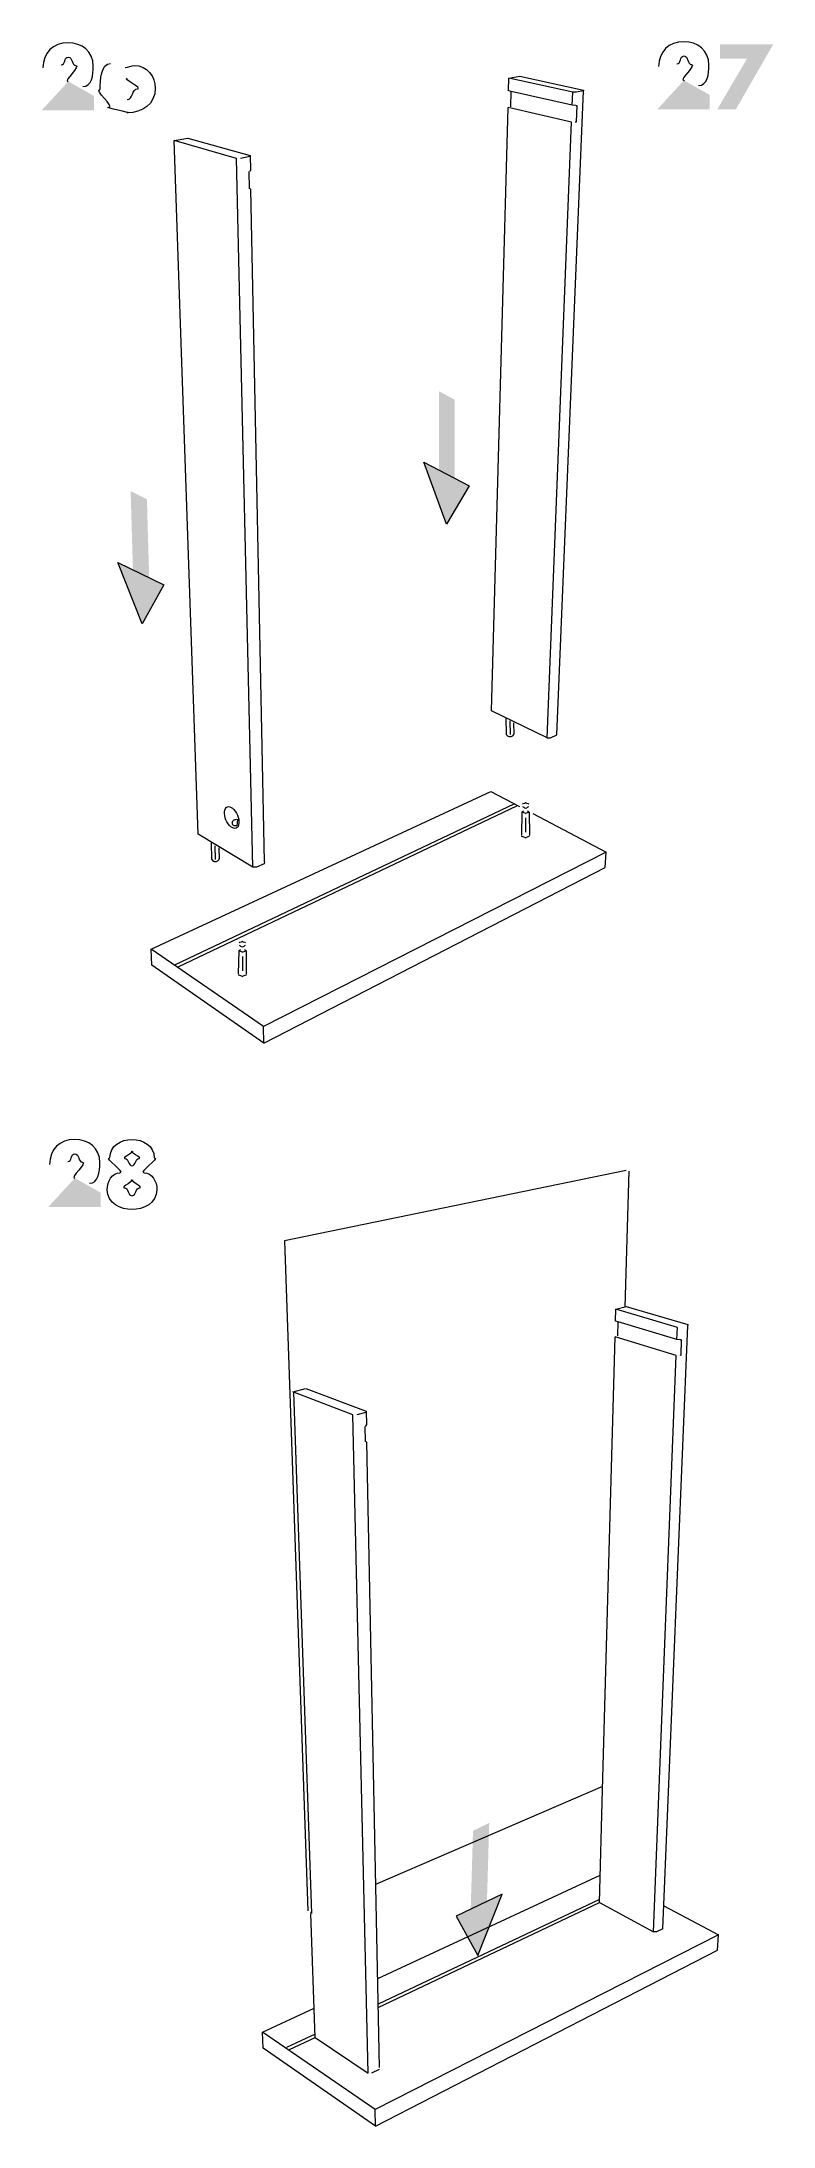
# Model space of a CAD drawing. Header units: metres. Extents: x -27.1 to 47.9, y -10.7 to 6.6.
# Drawn here: x 8.676 to 10.197, y -9.784 to -5.445 of the extents above; entities that cross this region are included whole.
import ezdxf

# ---------------------------------------------------------------- set-up
doc = ezdxf.new("R2010")
doc.units = ezdxf.units.M
doc.header["$MEASUREMENT"] = 0
doc.layers.add('PDF_Working_Num_Penna__255_Num_Penna__255_Num_Penna__255_Num_Penna__255_Num_Penna__255_Num_Penna__255', color=255, linetype='Continuous', lineweight=18)
doc.layers.add('PDF_Working_Num_Penna__7_Num_Penna__7_Num_Penna__7_Num_Penna__7_Num_Penna__7_Num_Penna__7', color=7, linetype='Continuous', lineweight=18)

msp = doc.modelspace()

# ---------------------------------------------------------------- hatches: boundary and pattern name
at = {"layer": 'PDF_Working_Num_Penna__7_Num_Penna__7_Num_Penna__7_Num_Penna__7_Num_Penna__7_Num_Penna__7', "linetype": 'Continuous', "lineweight": 18}
for points in [[(10.1422, -5.4804), (10.0805, -5.5858), (10.1191, -5.5858), (10.1967, -5.4506), (10.0857, -5.4506), (10.0857, -5.4804)], [(8.7313, -5.5279), (8.6761, -5.588), (8.7848, -5.588), (8.7848, -5.5582)], [(10.0112, -5.5257), (9.9559, -5.5858), (10.0646, -5.5858), (10.0646, -5.556)], [(9.5016, -6.384), (9.5348, -6.4016), (9.5348, -6.1904), (9.5016, -6.1727)], [(9.5173, -6.4493), (9.5646, -6.3692), (9.4703, -6.3206)], [(8.8671, -6.592), (8.9008, -6.6086), (8.8947, -6.3974), (8.8609, -6.3808)], [(8.8847, -6.6568), (8.9296, -6.5753), (8.834, -6.5294)], [(8.745, -7.8102), (8.6897, -7.8703), (8.7984, -7.8703), (8.7984, -7.8405)], [(9.6002, -9.3632), (9.6063, -9.152), (9.5726, -9.1686), (9.5664, -9.3798)], [(9.6002, -9.3632), (9.6063, -9.152), (9.5726, -9.1686), (9.5664, -9.3798)], [(9.5825, -9.428), (9.6333, -9.3006), (9.5376, -9.3465)], [(9.5825, -9.428), (9.6333, -9.3006), (9.5376, -9.3465)]]:
    msp.add_hatch(color=7, dxfattribs=at).paths.add_polyline_path(points)

# ---------------------------------------------------------------- linework, layer by layer
at = {"layer": 'PDF_Working_Num_Penna__255_Num_Penna__255_Num_Penna__255_Num_Penna__255_Num_Penna__255_Num_Penna__255', "color": 255, "linetype": 'Continuous', "lineweight": 18, "flags": 128}
msp.add_lwpolyline([(9.5825, -9.428), (9.6333, -9.3006), (9.5376, -9.3465)], close=True, dxfattribs=at)
at = {"layer": 'PDF_Working_Num_Penna__7_Num_Penna__7_Num_Penna__7_Num_Penna__7_Num_Penna__7_Num_Penna__7', "color": 7, "linetype": 'Continuous', "lineweight": 18, "flags": 128}
for points in [[(9.6466, -5.5477), (9.6473, -5.5212)], [(9.6512, -5.581), (9.6521, -5.5489), (9.6466, -5.5477)], [(9.6473, -5.5212), (9.6697, -5.5169)], [(9.7864, -5.5779), (9.7787, -5.5775), (9.7798, -5.5503), (9.6473, -5.5212)], [(9.7787, -5.5775), (9.6521, -5.5489)], [(9.6697, -5.5169), (9.8022, -5.5459), (9.8024, -5.5475)], [(9.7267, -6.8937), (9.7335, -6.8939), (9.7468, -6.888), (9.8024, -5.5475)], [(9.8024, -5.5475), (9.7875, -5.5505), (9.7798, -5.5503)], [(9.6109, -6.838), (9.6456, -5.5825)], [(9.7267, -6.8937), (9.7773, -5.613), (9.6456, -5.5825)], [(9.7864, -5.5779), (9.7882, -5.5777), (9.7868, -5.6124), (9.785, -5.6129)], [(9.1223, -7.1633), (9.1148, -7.1631), (9.0015, -7.0947), (8.9516, -5.6512), (8.98, -5.6459)], [(9.1148, -7.1631), (9.0808, -5.688), (8.9516, -5.6512)], [(8.98, -5.6459), (9.1094, -5.6823), (9.11, -5.7125)], [(9.1085, -5.6844), (9.0895, -5.6881)], [(9.1068, -5.7155), (9.1075, -5.751)], [(9.1395, -7.1522), (9.1108, -5.752), (9.1075, -5.751)], [(9.7267, -6.8937), (9.6109, -6.838)], [(9.6488, -6.8584), (9.6495, -6.8869)], [(9.657, -6.8629), (9.6575, -6.8861)], [(8.9035, -7.3339), (9.6098, -7.0054)], [(9.6098, -7.0054), (9.6693, -7.0369)], [(9.6577, -7.0323), (8.9535, -7.3661)], [(8.9597, -7.3703), (9.664, -7.0357)], [(9.6741, -7.0485), (9.6733, -7.0966)], [(9.6819, -7.0604), (9.6819, -7.0905)], [(9.6895, -7.0485), (9.6897, -7.0967)], [(9.6969, -7.0515), (9.8492, -7.1321)], [(9.0362, -7.1184), (9.0369, -7.1469)], [(9.0444, -7.1229), (9.045, -7.1461)], [(9.1395, -7.1522), (9.1387, -7.1561), (9.1223, -7.1633)], [(9.8492, -7.1321), (9.1369, -7.495)], [(9.1377, -7.5297), (9.8475, -7.1639), (9.8492, -7.1321)], [(9.1377, -7.5297), (9.1369, -7.495), (8.9035, -7.3339)], [(8.905, -7.3674), (8.9035, -7.3339)], [(9.1377, -7.5297), (8.905, -7.3674)], [(9.0855, -7.3372), (9.0846, -7.3853)], [(9.0932, -7.3492), (9.0932, -7.3792)], [(9.1009, -7.3372), (9.101, -7.3854)], [(9.891, -7.7943), (9.1804, -7.9406)], [(9.8887, -8.0781), (9.897, -7.7958)], [(9.1804, -7.9406), (9.2295, -9.3354)], [(9.8689, -8.1078), (9.8696, -8.083)], [(9.8734, -8.1384), (9.8743, -8.1094), (9.8689, -8.1078)], [(9.8696, -8.083), (9.8913, -8.0774)], [(10.0038, -8.1467), (9.9964, -8.1463), (9.9974, -8.1209), (9.8696, -8.083)], [(9.9964, -8.1463), (9.8743, -8.1094)], [(9.8913, -8.0774), (10.0191, -8.1151), (10.0193, -8.1172)], [(9.8355, -9.3179), (9.9477, -9.3787), (9.9951, -8.1794), (9.868, -8.1403)], [(9.842, -9.083), (9.868, -8.1403)], [(9.9672, -9.3724), (10.0193, -8.1172)], [(10.0038, -8.1467), (10.0056, -8.1463), (10.0043, -8.1787), (10.0025, -8.1793)], [(9.2446, -9.5986), (9.3544, -9.6728), (9.3229, -8.3028), (9.1982, -8.2553)], [(9.199, -8.2552), (9.2242, -8.2481)], [(9.2377, -9.3409), (9.2002, -8.2555)], [(9.2254, -8.2483), (9.3504, -8.2954), (9.3509, -8.3233)], [(9.3495, -8.2981), (9.3312, -8.303)], [(9.3478, -8.327), (9.3485, -8.3585)], [(9.3782, -9.661), (9.3517, -8.3598), (9.3485, -8.3585)], [(9.3705, -9.2798), (9.8422, -9.0758)], [(9.8355, -9.3179), (9.842, -9.083)], [(9.3745, -9.476), (9.837, -9.2609)], [(9.8356, -9.3113), (9.3756, -9.5293)], [(9.3757, -9.5363), (9.8355, -9.3179)], [(9.9692, -9.325), (10.0827, -9.3852)], [(9.2446, -9.5986), (9.2357, -9.3407)], [(10.0827, -9.3852), (9.3689, -9.7489)], [(9.3697, -9.7836), (10.081, -9.417), (10.0827, -9.3852)], [(9.9672, -9.3724), (9.9543, -9.3789), (9.9477, -9.3787)], [(9.1349, -9.5874), (9.2425, -9.5374)], [(9.3697, -9.7836), (9.3689, -9.7489), (9.1349, -9.5874)], [(9.1365, -9.6209), (9.1349, -9.5874)], [(9.3697, -9.7836), (9.1365, -9.6209)], [(9.2443, -9.5916), (9.1851, -9.6196)], [(9.1912, -9.6239), (9.2446, -9.5986)], [(9.3776, -9.6652), (9.3617, -9.673)]]:
    msp.add_lwpolyline(points, dxfattribs=at)
for points in [[(9.11, -5.7125), (9.1092, -5.7149)], [(9.5173, -6.4493), (9.4703, -6.3206), (9.5646, -6.3692)], [(8.8847, -6.6568), (8.834, -6.5294), (8.9296, -6.5753)], [(9.0819, -7.0772), (9.0803, -7.0774), (9.0788, -7.0774), (9.0774, -7.0772), (9.0761, -7.0769), (9.0751, -7.0764), (9.0742, -7.0758), (9.0735, -7.075), (9.0729, -7.0741), (9.0725, -7.0732), (9.0723, -7.0722), (9.0722, -7.0712), (9.0723, -7.0702), (9.0725, -7.0693), (9.0728, -7.0683), (9.0733, -7.0673), (9.074, -7.0664), (9.0748, -7.0656), (9.0758, -7.0649), (9.0769, -7.0643), (9.0781, -7.0639), (9.0788, -7.0637), (9.0795, -7.0636), (9.0811, -7.0635), (9.0827, -7.0637)], [(9.3509, -8.3233), (9.3501, -8.3262)], [(9.5825, -9.428), (9.6333, -9.3006), (9.5376, -9.3465)], [(9.2356, -9.3381), (9.2346, -9.3385)]]:
    msp.add_lwpolyline(points, close=True, dxfattribs=at)
for points in [[(9.6409, -6.8516), (9.6417, -6.8865, 0.199217), (9.6421, -6.8874), (9.6443, -6.8898, 0.117207), (9.646, -6.8908, 0.164356), (9.6535, -6.8906, 0.119876), (9.6551, -6.8895), (9.6572, -6.8871)], [(9.0283, -7.1116), (9.0291, -7.1465, 0.199217), (9.0295, -7.1474), (9.0317, -7.1497, 0.117207), (9.0335, -7.1508, 0.164356), (9.0409, -7.1506, 0.119876), (9.0425, -7.1495), (9.0446, -7.1471)]]:
    msp.add_lwpolyline(points, format="xyb", dxfattribs=at)
at = {"layer": 'PDF_Working_Num_Penna__7_Num_Penna__7_Num_Penna__7_Num_Penna__7_Num_Penna__7_Num_Penna__7', "color": 7, "linetype": 'Continuous', "lineweight": 18}
for centre in [(9.6755, -7.0984), (9.0869, -7.3872)]:
    msp.add_arc(centre, 0.00209, 166.9836, 180.1788, dxfattribs=at)
msp.add_ellipse((9.071, -7.0598), major_axis=(-0.0092, 0.0221), ratio=0.538319, dxfattribs=at)
for points in [[(8.7311, -5.4474), (8.6992, -5.4474), (8.6795, -5.4684), (8.6784, -5.4994)], [(8.7833, -5.4955), (8.7833, -5.4661), (8.7595, -5.4474), (8.7311, -5.4474)], [(10.011, -5.4452), (9.9791, -5.4452), (9.9593, -5.4662), (9.9583, -5.4972)], [(10.0631, -5.4933), (10.0631, -5.4639), (10.0393, -5.4452), (10.011, -5.4452)], [(8.7166, -5.4937), (8.7258, -5.4937), (8.7218, -5.4772), (8.7313, -5.4772)], [(8.7468, -5.4947), (8.7591, -5.4947), (8.7197, -5.5279), (8.7313, -5.5279)], [(8.7313, -5.4772), (8.7406, -5.4772), (8.7381, -5.4947), (8.7468, -5.4947)], [(8.7615, -5.5387), (8.7801, -5.5387), (8.7833, -5.5148), (8.7833, -5.4955)], [(8.7973, -5.5446), (8.7973, -5.525), (8.7998, -5.4908), (8.819, -5.4908)], [(8.8498, -5.4989), (8.8565, -5.4989), (8.8617, -5.4947), (8.8687, -5.4947)], [(8.8687, -5.4947), (8.8952, -5.4947), (8.9121, -5.5175), (8.9121, -5.5423)], [(9.9965, -5.4915), (10.0056, -5.4915), (10.0016, -5.475), (10.0112, -5.475)], [(10.0266, -5.4926), (10.0389, -5.4926), (9.9995, -5.5257), (10.0112, -5.5257)], [(10.0112, -5.475), (10.0205, -5.475), (10.018, -5.4926), (10.0266, -5.4926)], [(10.0413, -5.5365), (10.0599, -5.5365), (10.0631, -5.5127), (10.0631, -5.4933)], [(8.8154, -5.5817), (8.8294, -5.5817), (8.7833, -5.5446), (8.7973, -5.5446)], [(8.8755, -5.5433), (8.8877, -5.5433), (8.8414, -5.5213), (8.8538, -5.5213)], [(8.8538, -5.5657), (8.8662, -5.5657), (8.8631, -5.5433), (8.8755, -5.5433)], [(8.9121, -5.5423), (8.9121, -5.5754), (8.8848, -5.5934), (8.854, -5.5934)], [(8.854, -5.5934), (8.8671, -5.5934), (8.8021, -5.5817), (8.8154, -5.5817)], [(9.6443, -6.8898), (9.6443, -6.8898), (9.6443, -6.8898), (9.6443, -6.8898)], [(9.6551, -6.8895), (9.6551, -6.8895), (9.6551, -6.8895), (9.6551, -6.8895)], [(9.6572, -6.8871), (9.6575, -6.8871), (9.6572, -6.8861), (9.6575, -6.8861)], [(9.6818, -7.0516), (9.6861, -7.0516), (9.6724, -7.0485), (9.6742, -7.0485)], [(9.6819, -7.0289), (9.6856, -7.0289), (9.6735, -7.032), (9.6752, -7.032)], [(9.6741, -7.0485), (9.6753, -7.0485), (9.6756, -7.0458), (9.6779, -7.0458)], [(9.6754, -7.037), (9.6771, -7.037), (9.6783, -7.0402), (9.6819, -7.0402)], [(9.6895, -7.049), (9.6911, -7.049), (9.678, -7.0516), (9.6818, -7.0516)], [(9.6886, -7.032), (9.6903, -7.032), (9.6782, -7.0289), (9.6819, -7.0289)], [(9.6819, -7.0402), (9.6855, -7.0402), (9.6866, -7.037), (9.6884, -7.037)], [(9.686, -7.0459), (9.6883, -7.0459), (9.6884, -7.0485), (9.6895, -7.0485)], [(9.6895, -7.0485), (9.6897, -7.0485), (9.6895, -7.049), (9.6895, -7.049)], [(9.6818, -7.1026), (9.6864, -7.1026), (9.6711, -7.0984), (9.6734, -7.0984)], [(9.6901, -7.0983), (9.6924, -7.0983), (9.6772, -7.1026), (9.6818, -7.1026)], [(9.0317, -7.1497), (9.0317, -7.1497), (9.0317, -7.1498), (9.0317, -7.1498)], [(9.0425, -7.1495), (9.0425, -7.1495), (9.0425, -7.1495), (9.0425, -7.1495)], [(9.0446, -7.1471), (9.045, -7.1471), (9.0446, -7.1461), (9.045, -7.1461)], [(9.0932, -7.3176), (9.0969, -7.3176), (9.0848, -7.3207), (9.0866, -7.3207)], [(9.0867, -7.3258), (9.0884, -7.3258), (9.0896, -7.3289), (9.0932, -7.3289)], [(9.0999, -7.3207), (9.1017, -7.3207), (9.0895, -7.3176), (9.0932, -7.3176)], [(9.0932, -7.3289), (9.0968, -7.3289), (9.098, -7.3258), (9.0997, -7.3258)], [(9.0932, -7.3404), (9.0974, -7.3404), (9.0838, -7.3372), (9.0855, -7.3372)], [(9.0855, -7.3372), (9.0866, -7.3372), (9.0869, -7.3346), (9.0892, -7.3346)], [(9.1008, -7.3377), (9.1024, -7.3377), (9.0893, -7.3404), (9.0932, -7.3404)], [(9.0974, -7.3347), (9.0997, -7.3347), (9.0998, -7.3372), (9.1009, -7.3372)], [(9.1009, -7.3372), (9.101, -7.3372), (9.1008, -7.3377), (9.1008, -7.3377)], [(9.0931, -7.3913), (9.0977, -7.3913), (9.0825, -7.3872), (9.0848, -7.3872)], [(9.1014, -7.3871), (9.1038, -7.3871), (9.0885, -7.3913), (9.0931, -7.3913)], [(8.7448, -7.7297), (8.7129, -7.7297), (8.6931, -7.7507), (8.6921, -7.7817)], [(8.7303, -7.776), (8.7394, -7.776), (8.7355, -7.7595), (8.745, -7.7595)], [(8.797, -7.7778), (8.797, -7.7484), (8.7731, -7.7297), (8.7448, -7.7297)], [(8.745, -7.7595), (8.7543, -7.7595), (8.7518, -7.7771), (8.7604, -7.7771)], [(8.8178, -7.7683), (8.8178, -7.7425), (8.8407, -7.7297), (8.8638, -7.7297)], [(8.8638, -7.7541), (8.8721, -7.7541), (8.8405, -7.7694), (8.8489, -7.7694)], [(8.8787, -7.7694), (8.8871, -7.7694), (8.8556, -7.7541), (8.8638, -7.7541)], [(8.8638, -7.7297), (8.887, -7.7297), (8.9099, -7.7425), (8.9099, -7.7683)], [(8.7604, -7.7771), (8.7728, -7.7771), (8.7333, -7.8102), (8.745, -7.8102)], [(8.7751, -7.821), (8.7937, -7.821), (8.797, -7.7971), (8.797, -7.7778)], [(8.8391, -7.7989), (8.8521, -7.7989), (8.8034, -7.7683), (8.8178, -7.7683)], [(8.8122, -7.8348), (8.8122, -7.817), (8.8221, -7.7993), (8.8391, -7.7993)], [(8.8489, -7.7694), (8.8574, -7.7694), (8.8556, -7.7846), (8.8638, -7.7846)], [(8.8638, -7.7846), (8.8721, -7.7846), (8.8703, -7.7694), (8.8787, -7.7694)], [(8.9099, -7.7683), (8.9242, -7.7683), (8.8755, -7.7989), (8.8886, -7.7989)], [(8.8886, -7.7993), (8.9056, -7.7993), (8.9155, -7.817), (8.9155, -7.8348)], [(8.8638, -7.8757), (8.8405, -7.8757), (8.8122, -7.8628), (8.8122, -7.8348)], [(8.8638, -7.8135), (8.8728, -7.8135), (8.8384, -7.8303), (8.8477, -7.8303)], [(8.8477, -7.8303), (8.8568, -7.8303), (8.8549, -7.8468), (8.8638, -7.8468)], [(8.88, -7.8303), (8.8893, -7.8303), (8.8549, -7.8135), (8.8638, -7.8135)], [(8.8638, -7.8468), (8.8728, -7.8468), (8.8708, -7.8303), (8.88, -7.8303)], [(8.9155, -7.8348), (8.9155, -7.8628), (8.8871, -7.8757), (8.8638, -7.8757)]]:
    msp.add_open_spline(points, degree=3, dxfattribs=at)

doc.saveas('drawing.dxf')
